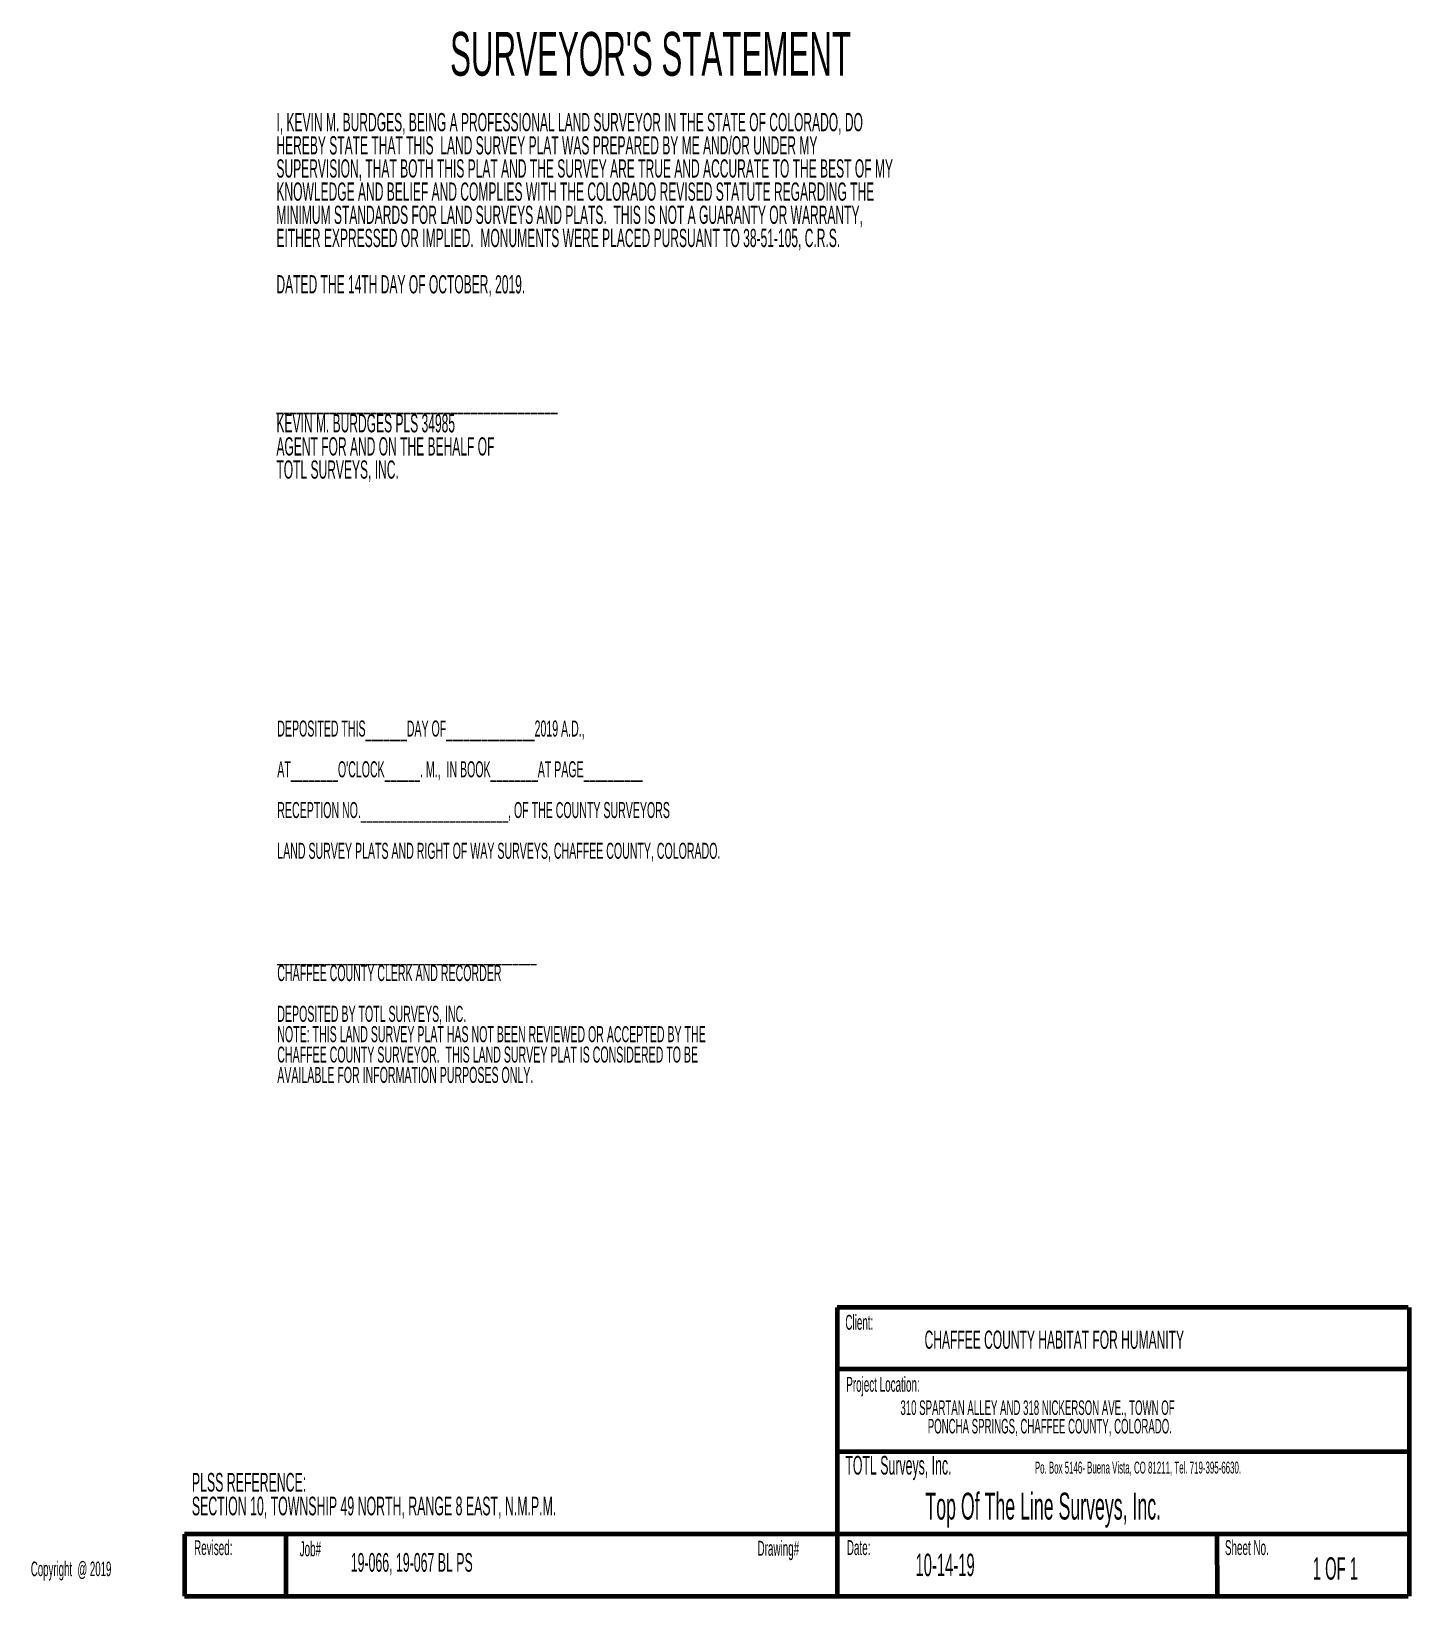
# Model space of a CAD drawing. Extents: x 2835785 to 2851632, y 1243954 to 1251877.
# Drawn here: x 2849589.9 to 2849846.6, y 1246875.3 to 1247167 of the extents above; entities that cross this region are included whole.
import ezdxf

# ---------------------------------------------------------------- set-up
doc = ezdxf.new("R2010")
doc.units = 0
doc.header["$MEASUREMENT"] = 0
doc.layers.add('Layout', color=5, linetype='Continuous', true_color=0x0000ff)

msp = doc.modelspace()

# ---------------------------------------------------------------- texts
at = {"layer": 'Layout'}
for s, height, width, p in [("SURVEYOR'S STATEMENT", 8.1467, 0.535477, (2849667.86, 1247158.75)), ('I, KEVIN M. BURDGES, BEING A PROFESSIONAL LAND SURVEYOR IN THE STATE OF COLORADO, DO ', 3.395, 0.493735, (2849635.52, 1247148.41)), ('HEREBY STATE THAT THIS  LAND SURVEY PLAT WAS PREPARED BY ME AND/OR UNDER MY ', 3.395, 0.493735, (2849635.52, 1247144.09)), ('SUPERVISION, THAT BOTH THIS PLAT AND THE SURVEY ARE TRUE AND ACCURATE TO THE BEST OF MY ', 3.395, 0.493735, (2849635.52, 1247139.78)), ('KNOWLEDGE AND BELIEF AND COMPLIES WITH THE COLORADO REVISED STATUTE REGARDING THE ', 3.395, 0.493735, (2849635.52, 1247135.47)), ('MINIMUM STANDARDS FOR LAND SURVEYS AND PLATS.  THIS IS NOT A GUARANTY OR WARRANTY, ', 3.395, 0.493735, (2849635.52, 1247131.15)), ('EITHER EXPRESSED OR IMPLIED.  MONUMENTS WERE PLACED PURSUANT TO 38-51-105, C.R.S.', 3.395, 0.493735, (2849635.52, 1247126.84)), ('DATED THE 14TH DAY OF OCTOBER, 2019.', 3.395, 0.493735, (2849635.52, 1247118.21)), ('__________________________________________', 3.395, 0.493735, (2849635.52, 1247096.65)), ('KEVIN M. BURDGES PLS 34985', 3.395, 0.493735, (2849635.52, 1247092.33)), ('AGENT FOR AND ON THE BEHALF OF', 3.395, 0.493735, (2849635.52, 1247088.02)), ('TOTL SURVEYS, INC.', 3.395, 0.493735, (2849635.52, 1247083.71)), ('DEPOSITED THIS_______DAY OF_______________2019 A.D., ', 2.9867, 0.493897, (2849635.68, 1247035.68)), ("AT________O'CLOCK______. M.,  IN BOOK________AT PAGE__________ ", 2.9867, 0.493897, (2849635.68, 1247028.09)), ('RECEPTION NO._________________________, OF THE COUNTY SURVEYORS', 2.9867, 0.493897, (2849635.68, 1247020.5)), ('LAND SURVEY PLATS AND RIGHT OF WAY SURVEYS, CHAFFEE COUNTY, COLORADO.', 2.9867, 0.493897, (2849635.68, 1247012.91)), ('____________________________________________', 2.9867, 0.493897, (2849635.68, 1246993.94)), ('CHAFFEE COUNTY CLERK AND RECORDER', 2.9867, 0.493897, (2849635.68, 1246990.14)), ('DEPOSITED BY TOTL SURVEYS, INC.', 2.9867, 0.493897, (2849635.68, 1246982.55)), ('NOTE: THIS LAND SURVEY PLAT HAS NOT BEEN REVIEWED OR ACCEPTED BY THE ', 2.9867, 0.493897, (2849635.68, 1246978.76)), ('CHAFFEE COUNTY SURVEYOR.  THIS LAND SURVEY PLAT IS CONSIDERED TO BE ', 2.9867, 0.493897, (2849635.68, 1246974.96)), ('AVAILABLE FOR INFORMATION PURPOSES ONLY.', 2.9867, 0.493897, (2849635.68, 1246971.17)), ('Client:', 2.78, 0.494172, (2849741.48, 1246925.21)), ('CHAFFEE COUNTY HABITAT FOR HUMANITY', 3.395, 0.493735, (2849756.24, 1246921.66)), ('Project Location:', 2.78, 0.494172, (2849741.65, 1246913.66)), ('310 SPARTAN ALLEY AND 318 NICKERSON AVE., TOWN OF ', 2.715, 0.494403, (2849751.74, 1246909.34)), ('PONCHA SPRINGS, CHAFFEE COUNTY, COLORADO.', 2.715, 0.494403, (2849756.83, 1246905.89)), ('TOTL Surveys, Inc.', 3.4767, 0.493881, (2849741.48, 1246898.24)), ('Po. Box 5146- Buena Vista, CO 81211, Tel. 719-395-6630.', 2.2233, 0.49438, (2849776.78, 1246898.43)), ('PLSS REFERENCE: ', 3.4767, 0.493881, (2849619.77, 1246895.07)), ('SECTION 10, TOWNSHIP 49 NORTH, RANGE 8 EAST, N.M.P.M.', 3.4767, 0.493881, (2849619.77, 1246890.65)), ('Top Of The Line Surveys, Inc.', 5.005, 0.493794, (2849756.39, 1246889.86)), ('Revised:', 2.78, 0.494172, (2849620.18, 1246883.24)), ('Job#', 2.78, 0.494172, (2849639.85, 1246883.02)), ('Drawing#', 2.78, 0.494172, (2849725.12, 1246883.12)), ('Date:', 2.78, 0.494172, (2849741.76, 1246883.25)), ('Sheet No.', 2.78, 0.494172, (2849812.18, 1246883.25)), ('Copyright  @ 2019', 2.715, 0.494403, (2849589.78, 1246879.32)), ('19-066, 19-067 BL PS', 3.4767, 0.493881, (2849649.36, 1246880.15)), ('10-14-19', 4.172, 0.493687, (2849754.54, 1246879.34)), ('1 OF 1', 4.172, 0.493687, (2849828.54, 1246878.67))]:
    msp.add_text(s, height=height, dxfattribs=dict(at, width=width)).set_placement(p)

# ---------------------------------------------------------------- linework, layer by layer
at = {"layer": 'Layout', "color": 5, "linetype": 'ByBlock', "lineweight": 80, "ltscale": 30, "true_color": 0x0000ff}
for p, q in [((2849846.29, 1246929.37), (2849739.94, 1246929.37)), ((2849739.94, 1246929.37), (2849739.94, 1246875.61)), ((2849846.53, 1246875.57), (2849846.53, 1246929.33)), ((2849846.28, 1246917.85), (2849739.94, 1246917.85)), ((2849846.28, 1246902.49), (2849739.94, 1246902.49)), ((2849695.04, 1246887.13), (2849618.41, 1246887.13)), ((2849618.41, 1246887.13), (2849618.41, 1246875.61)), ((2849637.33, 1246875.31), (2849637.33, 1246886.83)), ((2849739.94, 1246887.13), (2849694.37, 1246887.13)), ((2849846.59, 1246887.13), (2849739.94, 1246887.13)), ((2849810.8, 1246875.61), (2849810.74, 1246887.13)), ((2849618.41, 1246875.61), (2849694.37, 1246875.61)), ((2849694.37, 1246875.61), (2849739.94, 1246875.61)), ((2849739.94, 1246875.61), (2849846.28, 1246875.61))]:
    msp.add_line(p, q, dxfattribs=at)

msp.set_redraw_order([(e.dxf.handle, doc.entitydb.next_handle()) for e in msp.query("TEXT MTEXT ATTDEF DIMENSION ARC_DIMENSION")])  # texts and dimensions are drawn at this point

doc.saveas('drawing.dxf')
